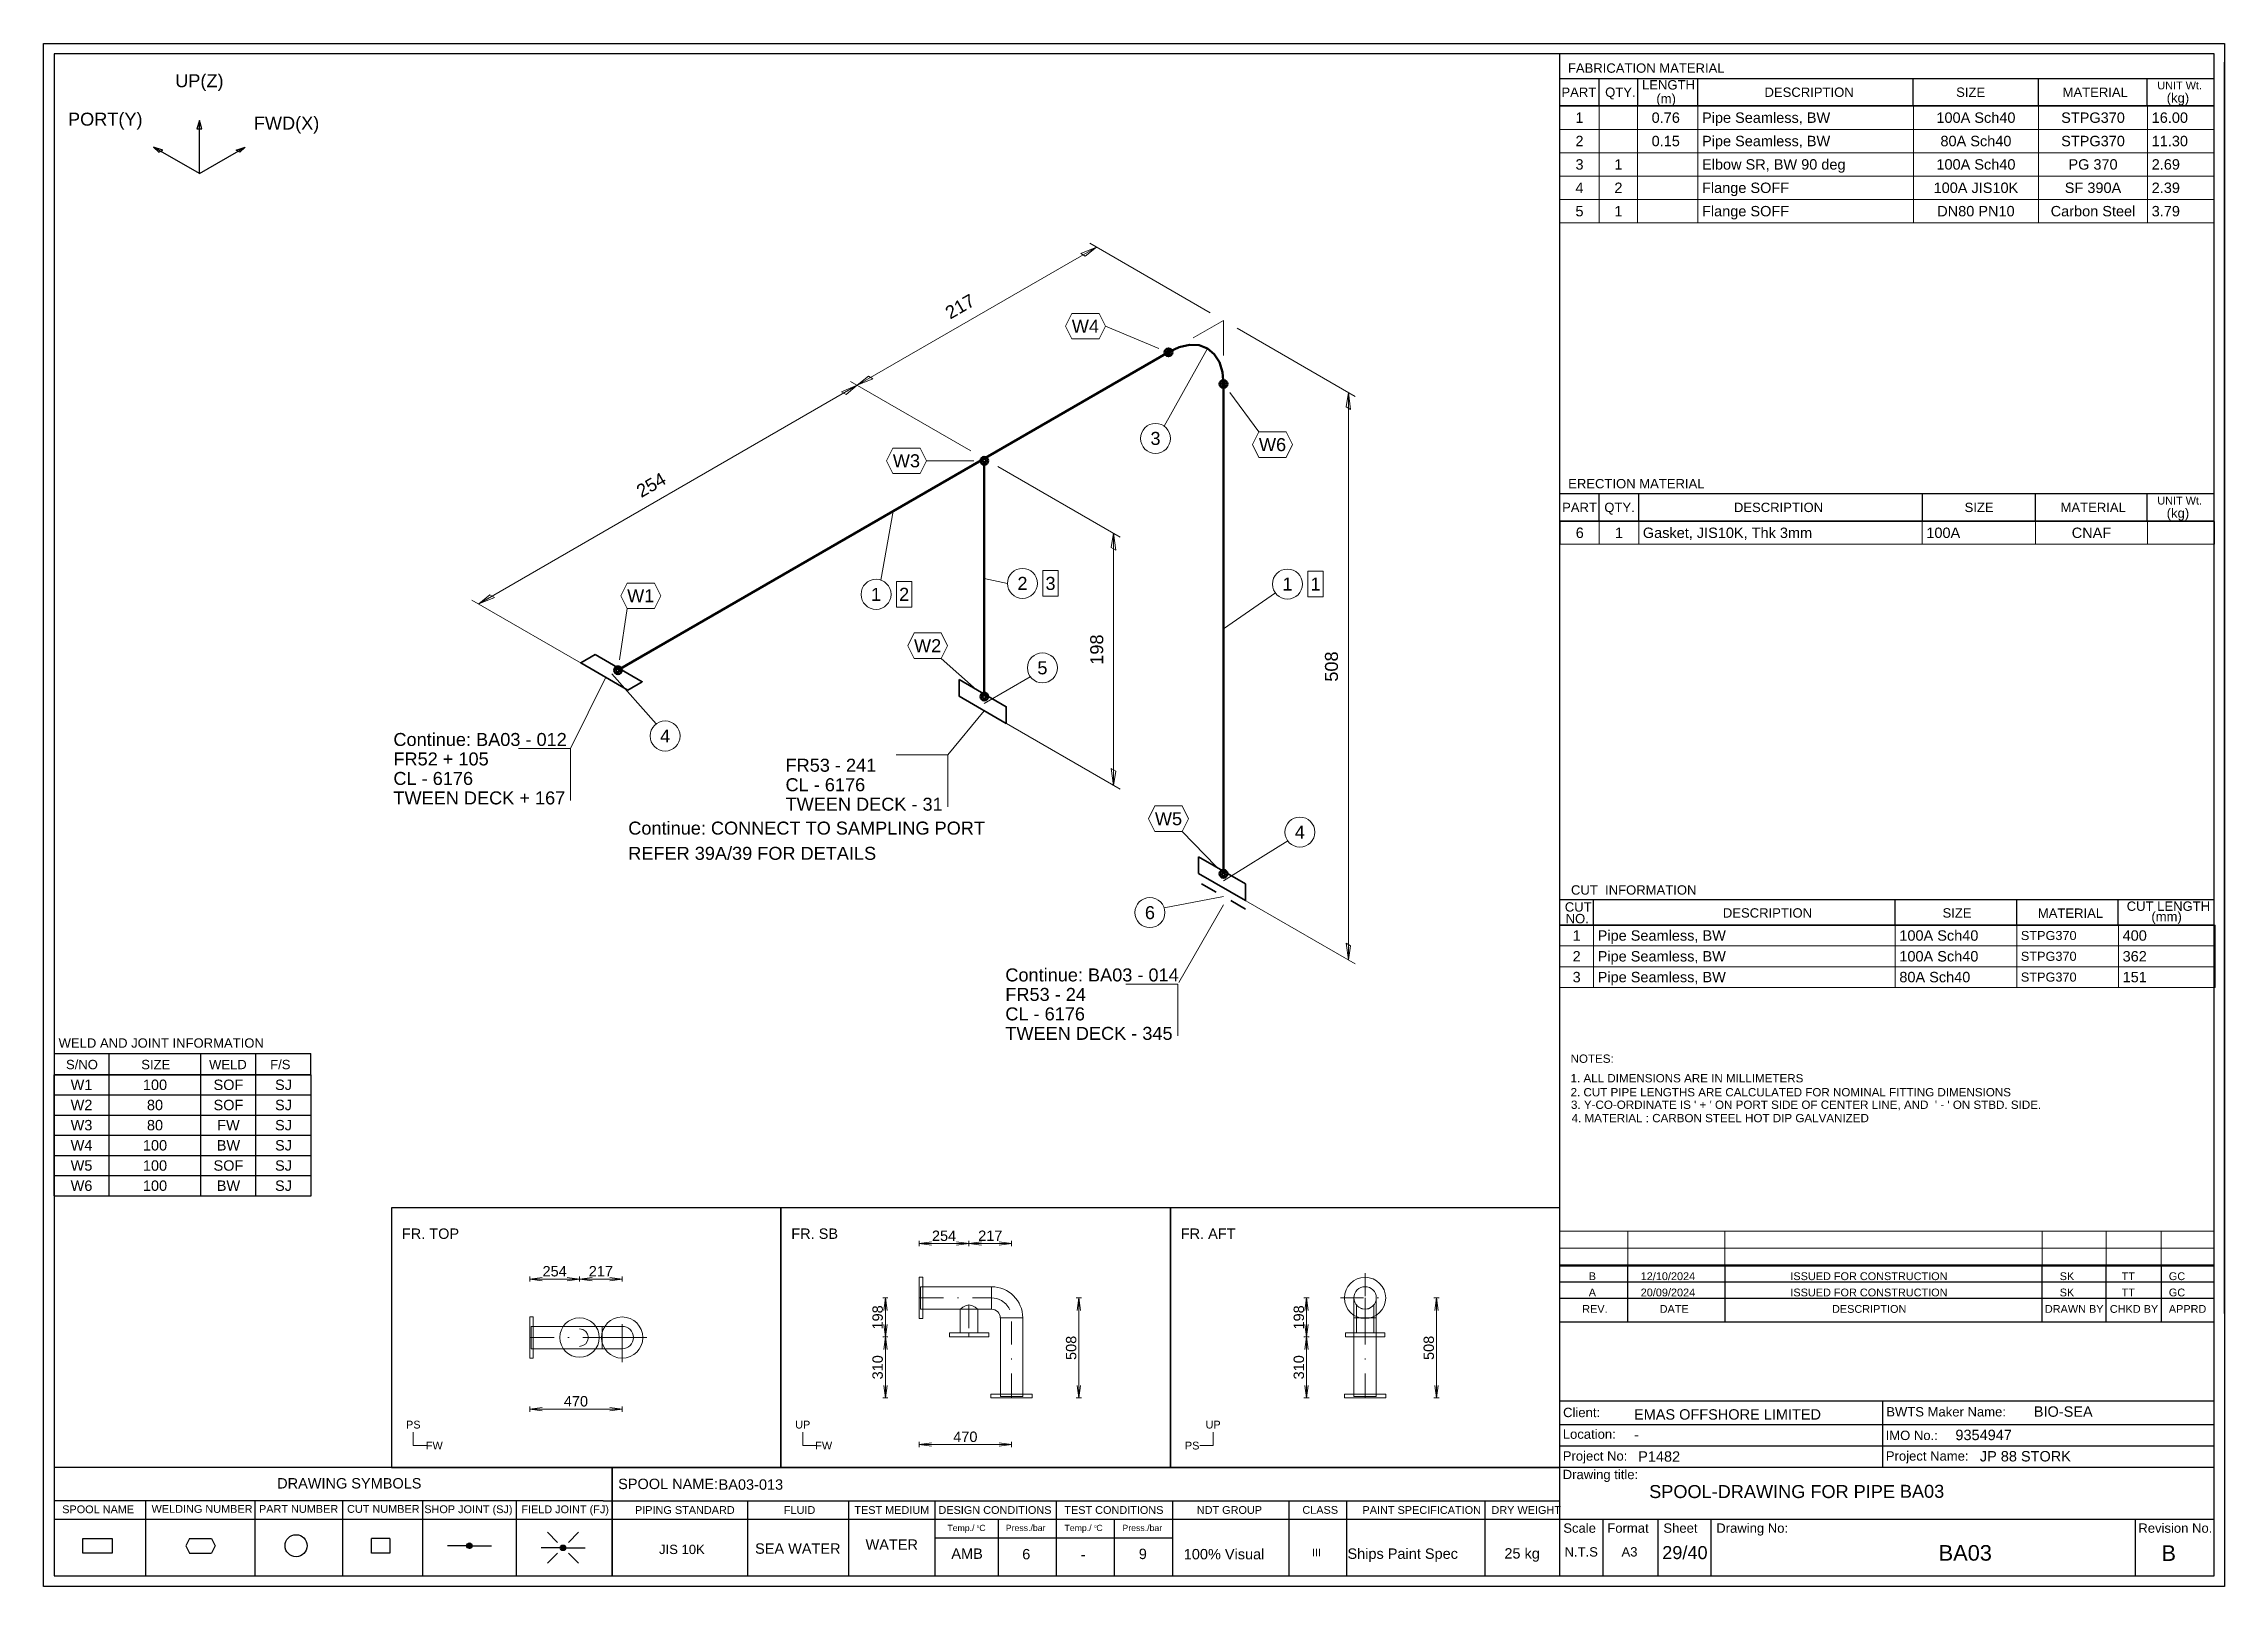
# Model space of a CAD drawing. Header units: millimetres. Extents: x 0 to 420, y 0 to 297.
import ezdxf
from ezdxf.enums import TextEntityAlignment as Align

# ---------------------------------------------------------------- set-up
doc = ezdxf.new("R2010")
doc.units = ezdxf.units.MM
doc.linetypes.add('DOTTED_DASHED5', pattern=[10, 4.444444, -2.666667, 0.222222, -2.666667])
doc.linetypes.add('DOTTED_DASHED6', pattern=[9.99992, 4.444409, -2.666645, 0.22222, -2.666645])
for name, color, linetype in [('FramesFromTables', 40, 'Continuous'), ('I_Coordinates', 11, 'Continuous'), ('I_CutNumbers', 10, 'Continuous'), ('I_Dimensions', 4, 'Continuous'), ('I_OtherComponents', 2, 'Continuous'), ('I_PartNumbers', 9, 'Continuous'), ('I_Pipes', 1, 'Continuous'), ('I_Tags', 8, 'Continuous'), ('SymbolsOnDrawingSheet', 1, 'Continuous'), ('TextFromTables', 2, 'Continuous'), ('TextFromTextBoxes', 2, 'Continuous')]:
    doc.layers.add(name, color=color, linetype=linetype)
doc.styles.add('Cadmatic Default Text', font='arial.ttf')

msp = doc.modelspace()

# ---------------------------------------------------------------- texts
at = {"layer": 'I_Coordinates', "linetype": 'ByBlock', "lineweight": 0, "style": 'Cadmatic Default Text'}
for s, p in [('Continue: CONNECT TO SAMPLING PORT', (112.6, 144.73)), ('REFER 39A/39 FOR DETAILS', (112.6, 139.87))]:
    msp.add_text(s, height=2.5, dxfattribs=at).set_placement(p)
at = {"layer": 'SymbolsOnDrawingSheet', "linetype": 'ByBlock', "lineweight": 25, "style": 'Cadmatic Default Text'}
for s, p in [('UP(Z)', (30, 289.86)), ('PORT(Y)', (11.88, 282.46)), ('FWD(X)', (46.79, 281.7))]:
    msp.add_text(s, height=2.5, dxfattribs=at).set_placement(p, align=Align.MIDDLE_CENTER)
for s, p in [('FR. TOP', (69, 68.9)), ('FR. SB', (144, 68.9)), ('FR. AFT', (219, 68.9))]:
    msp.add_text(s, height=2, dxfattribs=at).set_placement(p, align=Align.TOP_LEFT)
at = {"layer": 'SymbolsOnDrawingSheet', "linetype": 'ByBlock', "lineweight": 13, "style": 'Cadmatic Default Text'}
for s, p in [('254', (173.42, 67.5)), ('217', (182.32, 67.5)), ('254', (98.42, 60.67)), ('217', (107.32, 60.67)), ('470', (102.52, 35.63)), ('470', (177.52, 28.8))]:
    msp.add_text(s, height=2, dxfattribs=at).set_placement(p, align=Align.MIDDLE_CENTER)
for s, p in [('198', (160.62, 51.78)), ('198', (241.74, 51.78)), ('508', (197.89, 45.91)), ('508', (266.77, 45.91)), ('310', (160.62, 42.17)), ('310', (241.74, 42.17))]:
    msp.add_text(s, height=2, rotation=90, dxfattribs=at).set_placement(p, align=Align.MIDDLE_CENTER)
at = {"layer": 'SymbolsOnDrawingSheet', "linetype": 'ByBlock', "lineweight": 18, "style": 'Cadmatic Default Text'}
for s, p in [('PS', (71.2, 31.14)), ('UP', (146.2, 31.14)), ('UP', (225.24, 31.14)), ('FW', (75.24, 27.1)), ('FW', (150.24, 27.1)), ('PS', (221.2, 27.1))]:
    msp.add_text(s, height=1.5, dxfattribs=at).set_placement(p, align=Align.MIDDLE_CENTER)

# ---------------------------------------------------------------- blocks, each defined once
blk = doc.blocks.new('BA01728716766_BOM_4')
at = {"layer": 'FramesFromTables', "linetype": 'ByBlock', "lineweight": 18}
for p, q in [((292, 285), (418, 285)), ((292, 262.5), (292, 285)), ((292, 262.5), (292, 285)), ((299.6, 262.5), (299.6, 285)), ((299.6, 262.5), (299.6, 285)), ((307, 262.5), (307, 285)), ((307, 262.5), (307, 285)), ((318.6, 262.5), (318.6, 285)), ((318.6, 262.5), (318.6, 285)), ((360.1, 262.5), (360.1, 285)), ((360.1, 262.5), (360.1, 285)), ((384.2, 262.5), (384.2, 285)), ((384.2, 262.5), (384.2, 285)), ((405.2, 262.5), (405.2, 285)), ((405.2, 262.5), (405.2, 285)), ((418, 262.5), (418, 285)), ((292, 280.5), (418, 280.5)), ((292, 276), (418, 276)), ((292, 271.5), (418, 271.5)), ((292, 267), (418, 267)), ((292, 205), (418.1, 205)), ((292, 200.67), (292, 205)), ((292.1, 200.67), (292.1, 205)), ((299.6, 200.67), (299.6, 205)), ((299.6, 200.67), (299.6, 205)), ((307.2, 200.67), (307.2, 205)), ((307.2, 200.67), (307.2, 205)), ((361.8, 200.67), (361.8, 205)), ((361.8, 200.67), (361.8, 205)), ((383.6, 200.67), (383.6, 205)), ((383.6, 200.67), (383.6, 205)), ((405.2, 200.67), (405.2, 205)), ((405.2, 200.67), (405.2, 205)), ((418, 200.67), (418, 205)), ((292, 127.3), (418.2, 127.3)), ((292, 115.3), (292, 127.3)), ((292, 115.3), (292, 127.3)), ((298.5, 115.3), (298.5, 127.3)), ((298.5, 115.3), (298.5, 127.3)), ((356.6, 115.3), (356.6, 127.3)), ((356.6, 115.3), (356.6, 127.3)), ((380, 115.3), (380, 127.3)), ((380, 115.3), (380, 127.3)), ((399.6, 115.3), (399.6, 127.3)), ((399.6, 115.3), (399.6, 127.3)), ((418, 115.3), (418, 127.3)), ((292, 123.3), (418.2, 123.3)), ((292, 119.3), (418.2, 119.3)), ((292, 68.4), (418, 68.4)), ((292, 58.6), (292, 68.4)), ((292, 58.6), (292, 68.4)), ((305.1, 58.6), (305.1, 68.4)), ((305.1, 58.6), (305.1, 68.4)), ((323.8, 58.6), (323.8, 68.4)), ((323.8, 58.6), (323.8, 68.4)), ((384.9, 58.6), (384.9, 68.4)), ((384.9, 58.6), (384.9, 68.4)), ((397.2, 58.6), (397.2, 68.4)), ((397.2, 58.6), (397.2, 68.4)), ((407.8, 58.6), (407.8, 68.4)), ((407.8, 58.6), (407.8, 68.4)), ((418, 58.6), (418, 68.4)), ((292, 65.13), (418, 65.13)), ((292, 61.87), (418, 61.87))]:
    blk.add_line(p, q, dxfattribs=at)
at = {"layer": 'FramesFromTables', "linetype": 'ByBlock', "lineweight": -3}
for p, q in [((2, 98.5), (51.5, 98.5)), ((2, 75.19), (2, 98.5)), ((2, 75.19), (2, 98.5)), ((12.6, 75.19), (12.6, 98.5)), ((12.6, 75.19), (12.6, 98.5)), ((30.3, 75.19), (30.3, 98.5)), ((30.3, 75.19), (30.3, 98.5)), ((40.9, 75.19), (40.9, 98.5)), ((40.9, 75.19), (40.9, 98.5)), ((51.5, 75.19), (51.5, 98.5)), ((2, 94.62), (51.5, 94.62)), ((2, 90.73), (51.5, 90.73)), ((2, 86.85), (51.5, 86.85)), ((2, 82.96), (51.5, 82.96)), ((2, 79.08), (51.5, 79.08))]:
    blk.add_line(p, q, dxfattribs=at)
at = {"layer": 'FramesFromTables', "linetype": 'ByBlock', "lineweight": 18, "flags": 128}
for points in [[(292, 262.5), (418, 262.5), (418, 285)], [(292, 200.67), (418.1, 200.67), (418.1, 205)], [(292, 115.3), (418.2, 115.3), (418.2, 127.3)], [(292, 58.6), (418, 58.6), (418, 68.4)]]:
    blk.add_lwpolyline(points, dxfattribs=at)
at = {"layer": 'FramesFromTables', "linetype": 'ByBlock', "lineweight": -3, "flags": 128}
blk.add_lwpolyline([(2, 75.19), (51.5, 75.19), (51.5, 98.5)], dxfattribs=at)
at = {"layer": 'TextFromTables', "linetype": 'ByBlock', "lineweight": 13, "style": 'Cadmatic Default Text'}
for s, p in [('1', (295.8, 282.75)), ('2', (295.8, 278.25)), ('3', (295.8, 273.75)), ('4', (295.8, 269.25)), ('5', (295.8, 264.75))]:
    blk.add_text(s, height=2, dxfattribs=at).set_placement(p, align=Align.MIDDLE_CENTER)
at = {"layer": 'TextFromTables', "linetype": 'ByBlock', "lineweight": 25, "style": 'Cadmatic Default Text'}
for s, p in [('0.76 ', (312.8, 282.75)), ('100A Sch40', (372.15, 282.75)), ('STPG370', (394.7, 282.75)), ('0.15 ', (312.8, 278.25)), ('80A Sch40', (372.15, 278.25)), ('STPG370', (394.7, 278.25)), ('1', (303.3, 273.75)), ('100A Sch40', (372.15, 273.75)), ('PG 370', (394.7, 273.75)), ('2', (303.3, 269.25)), ('100A JIS10K', (372.15, 269.25)), ('SF 390A', (394.7, 269.25)), ('1', (303.3, 264.75)), ('DN80 PN10', (372.15, 264.75)), ('Carbon Steel', (394.7, 264.75)), ('6', (295.85, 202.83)), ('1', (303.4, 202.83)), ('CNAF', (394.4, 202.83)), ('1', (295.25, 125.3)), ('2', (295.25, 121.3)), ('3', (295.25, 117.3)), ('W1', (7.3, 96.56)), ('100', (21.45, 96.56)), ('SOF', (35.6, 96.56)), ('SJ', (46.2, 96.56)), ('W2', (7.3, 92.67)), ('80', (21.45, 92.67)), ('SOF', (35.6, 92.67)), ('SJ', (46.2, 92.67)), ('W3', (7.3, 88.79)), ('80', (21.45, 88.79)), ('FW', (35.6, 88.79)), ('SJ', (46.2, 88.79)), ('W4', (7.3, 84.91)), ('100', (21.45, 84.91)), ('BW', (35.6, 84.91)), ('SJ', (46.2, 84.91)), ('W5', (7.3, 81.02)), ('100', (21.45, 81.02)), ('SOF', (35.6, 81.02)), ('SJ', (46.2, 81.02)), ('W6', (7.3, 77.14)), ('100', (21.45, 77.14)), ('BW', (35.6, 77.14)), ('SJ', (46.2, 77.14))]:
    blk.add_text(s, height=2, dxfattribs=at).set_placement(p, align=Align.MIDDLE_CENTER)
for s, height, p in [('Pipe Seamless, BW ', 2, (319.4, 282.75)), ('16.00', 2, (406, 282.75)), ('Pipe Seamless, BW ', 2, (319.4, 278.25)), ('11.30', 2, (406, 278.25)), ('Elbow SR, BW 90 deg', 2, (319.4, 273.75)), ('2.69', 2, (406, 273.75)), ('Flange SOFF ', 2, (319.4, 269.25)), ('2.39', 2, (406, 269.25)), ('Flange SOFF ', 2, (319.4, 264.75)), ('3.79', 2, (406, 264.75)), ('Gasket, JIS10K, Thk 3mm ', 2, (308, 202.83)), ('100A', 2, (362.6, 202.83)), ('Pipe Seamless, BW', 2, (299.3, 125.3)), ('100A Sch40', 2, (357.4, 125.3)), ('STPG370', 1.75, (380.8, 125.3)), ('400', 2, (400.4, 125.3)), ('Pipe Seamless, BW', 2, (299.3, 121.3)), ('100A Sch40', 2, (357.4, 121.3)), ('STPG370', 1.75, (380.8, 121.3)), ('362', 2, (400.4, 121.3)), ('Pipe Seamless, BW', 2, (299.3, 117.3)), ('80A Sch40', 2, (357.4, 117.3)), ('STPG370', 1.75, (380.8, 117.3)), ('151', 2, (400.4, 117.3))]:
    blk.add_text(s, height=height, dxfattribs=at).set_placement(p, align=Align.MIDDLE_LEFT)
at = {"layer": 'TextFromTextBoxes', "linetype": 'ByBlock', "lineweight": -3, "style": 'Cadmatic Default Text'}
for s, p in [('EMAS OFFSHORE LIMITED', (306.3, 33.1)), ('BIO-SEA', (383.3, 33.65)), ('9354947', (368.2, 29.15)), ('-', (306.3, 29.2)), ('P1482', (307.1, 25)), ('JP 88 STORK', (372.9, 25.05)), ('BA03-013', (130, 19.6))]:
    blk.add_text(s, height=2, dxfattribs=at).set_placement(p, align=Align.MIDDLE_LEFT)
at = {"layer": 'TextFromTextBoxes', "linetype": 'ByBlock', "lineweight": 25, "style": 'Cadmatic Default Text'}
blk.add_text('BA03', height=2.5, dxfattribs=at).set_placement((357.5, 18.3), align=Align.MIDDLE_LEFT)
at = {"layer": 'TextFromTextBoxes', "linetype": 'ByBlock', "lineweight": -3, "style": 'Cadmatic Default Text'}
for s, height, p in [('WATER', 2, (163.35, 8.05)), ('SEA WATER', 2, (145.25, 7.28)), ('AMB', 2, (177.85, 6.3)), ('6', 2, (189.25, 6.2)), ('-', 2, (200.2, 6.15)), ('9', 2, (211.7, 6.25)), ('100% Visual', 2, (227.35, 6.2)), ('Ships Paint Spec', 2, (261.75, 6.3)), ('25 kg', 2, (284.75, 6.35)), ('29/40', 2.5, (316.1, 6.5))]:
    blk.add_text(s, height=height, dxfattribs=at).set_placement(p, align=Align.MIDDLE_CENTER)
at = {"layer": 'TextFromTextBoxes', "linetype": 'ByBlock', "lineweight": 25, "style": 'Cadmatic Default Text'}
blk.add_text('BA03', height=3, dxfattribs=at).set_placement((370.1, 6.45), align=Align.MIDDLE_CENTER)
blk = doc.blocks.new('SEDS_SPOOL_FORMAT_Gol_6')
at = {"layer": 'SymbolsOnDrawingSheet', "linetype": 'ByBlock', "lineweight": -3, "flags": 128}
for points in [[(0, 297), (420, 297), (420, 0), (0, 0), (0, 297)], [(418.01, 295.01), (2, 295.01)], [(2, 295.01), (2, 2)], [(292.02, 50.91), (292.02, 295.01)], [(418.01, 2), (418.01, 295.01)], [(292.02, 290.3), (418.01, 290.3)], [(299.59, 285.01), (299.59, 290.3)], [(307.02, 285.01), (307.02, 290.3)], [(318.61, 285.01), (318.61, 290.3)], [(360.08, 285.01), (360.08, 290.3)], [(384.18, 285.01), (384.18, 290.3)], [(405.15, 285.01), (405.15, 290.3)], [(405.15, 285.01), (405.15, 290.3)], [(420, 52.53), (420, 293.46)], [(420, 52.53), (420, 293.46)], [(292.02, 284.66), (292.02, 288.77)], [(292, 285), (418, 285)], [(292, 253.5), (292, 285)], [(292, 253.5), (292, 285)], [(292.02, 285.01), (418.01, 285.01)], [(418.01, 285.01), (292.02, 285.01)], [(418, 253.5), (418, 285)], [(292.02, 210.38), (418.01, 210.38)], [(299.57, 205.08), (299.57, 210.38)], [(307.21, 205.08), (307.21, 210.38)], [(361.83, 205.03), (361.83, 210.38)], [(383.61, 205.08), (383.61, 210.38)], [(405.15, 205.17), (405.15, 210.38)], [(292.02, 205.08), (292.02, 209.18)], [(292.02, 205.08), (418.01, 205.08)], [(292.02, 186.7), (292.02, 205.08)], [(292.02, 186.7), (292.02, 205.08)], [(418.01, 205.08), (292.02, 205.08)], [(418, 166), (418, 205)], [(292.02, 132.23), (418.01, 132.23)], [(292.02, 127.3), (292.02, 131.41)], [(298.48, 127.3), (298.48, 132.23)], [(356.6, 127.3), (356.6, 132.23)], [(380.01, 127.3), (380.01, 132.23)], [(399.56, 127.3), (399.56, 132.23)], [(292.02, 127.3), (418.01, 127.3)], [(418.01, 127.3), (292.02, 127.3)], [(418, 111.3), (418, 127.3)], [(2, 102.57), (51.49, 102.57)], [(12.6, 98.45), (12.6, 102.57)], [(30.28, 98.45), (30.28, 102.57)], [(40.88, 98.45), (40.88, 102.57)], [(51.49, 98.45), (51.49, 102.57)], [(2, 98.5), (51.5, 98.5)], [(2, 98.5), (51.5, 98.5)], [(51.49, 98.47), (2, 98.47)], [(2, 98.45), (51.49, 98.45)], [(418, 55.4), (418, 68.5)], [(292.02, 52.57), (292.02, 66.5)], [(292.02, 52.57), (292.02, 66.5)], [(292.02, 61.73), (418.01, 61.73)], [(305.1, 50.91), (305.1, 61.73)], [(323.84, 50.91), (323.84, 61.73)], [(384.91, 50.91), (384.91, 61.73)], [(397.21, 50.91), (397.21, 61.73)], [(407.86, 50.91), (407.86, 61.73)], [(292.02, 58.6), (418.01, 58.6)], [(292.02, 55.47), (418.01, 55.47)], [(292.02, 50.91), (418.01, 50.91)], [(292.02, 2), (292.02, 50.91)], [(292.02, 35.73), (418.01, 35.73)], [(354.24, 22.93), (354.24, 35.73)], [(292.02, 31.13), (418.01, 31.13)], [(292.02, 27.03), (418.01, 27.03)], [(2, 22.93), (107.74, 22.93)], [(107.74, 22.93), (292.02, 22.93)], [(109.52, 22.93), (109.52, 2)], [(109.52, 2), (109.52, 22.93)], [(292.02, 22.93), (418.01, 22.93)], [(107.74, 16.45), (2, 16.45)], [(2, 12.91), (292.02, 12.91)], [(19.62, 16.45), (19.62, 2)], [(40.69, 16.45), (40.69, 2)], [(57.56, 16.45), (57.56, 2)], [(72.95, 16.45), (72.95, 2)], [(91.02, 16.45), (91.02, 2)], [(107.74, 16.45), (292.02, 16.45)], [(135.58, 16.45), (135.58, 2)], [(155.03, 16.45), (155.03, 2)], [(171.67, 16.45), (171.67, 2)], [(183.82, 12.91), (183.82, 2)], [(195.02, 16.45), (195.02, 2)], [(206.21, 12.91), (206.21, 2)], [(217.4, 16.45), (217.4, 2)], [(239.85, 16.45), (239.85, 2)], [(250.91, 16.34), (250.91, 2)], [(277.59, 16.45), (277.59, 2)], [(292.02, 12.91), (418.01, 12.91)], [(300.39, 2), (300.39, 12.91)], [(310.96, 2), (310.96, 12.91)], [(321.13, 2), (321.13, 12.91)], [(402.9, 2), (402.9, 12.91)], [(13.2, 6.41), (7.55, 6.41), (7.55, 9.23), (13.2, 9.23)], [(13.2, 9.23), (13.2, 6.41)], [(28.12, 9.23), (27.42, 7.82)], [(28.12, 9.23), (32.36, 9.23)], [(32.36, 9.23), (33.07, 7.82)], [(66.68, 9.23), (66.68, 6.41), (63.15, 6.41), (63.15, 9.23)], [(66.68, 9.23), (63.15, 9.23)], [(99, 8.47), (97.06, 10.41)], [(101.09, 8.47), (103.03, 10.41)], [(171.67, 9.37), (217.4, 9.37)], [(171.67, 9.37), (217.4, 9.37)], [(27.42, 7.82), (28.12, 6.41)], [(28.12, 6.41), (32.36, 6.41)], [(33.07, 7.82), (32.36, 6.41)], [(81.48, 7.82), (77.79, 7.82)], [(81.49, 7.78), (82.04, 8.32)], [(81.51, 7.9), (81.93, 8.32)], [(81.52, 7.7), (82.14, 8.32)], [(81.55, 7.62), (82.22, 8.29)], [(81.56, 8.06), (81.76, 8.26)], [(81.57, 7.54), (82.28, 8.25)], [(81.62, 7.48), (82.34, 8.2)], [(81.68, 7.44), (82.4, 8.16)], [(81.74, 7.39), (82.45, 8.1)], [(81.8, 7.35), (82.48, 8.02)], [(81.88, 7.32), (82.5, 7.94)], [(81.98, 7.32), (82.53, 7.86)], [(82.09, 7.32), (82.52, 7.75)], [(82.24, 7.36), (82.47, 7.59)], [(82.54, 7.82), (86.24, 7.82)], [(99.51, 7.42), (95.82, 7.42)], [(99, 6.38), (97.06, 4.44)], [(99.53, 7.47), (99.99, 7.93)], [(99.53, 7.37), (100.1, 7.93)], [(99.56, 7.29), (100.2, 7.93)], [(99.58, 7.62), (99.88, 7.93)], [(99.58, 7.21), (100.27, 7.89)], [(99.61, 7.13), (100.33, 7.84)], [(99.67, 7.08), (100.39, 7.8)], [(99.73, 7.03), (100.45, 7.75)], [(99.79, 6.99), (100.49, 7.69)], [(99.85, 6.94), (100.52, 7.61)], [(99.94, 6.92), (100.54, 7.53)], [(100.04, 6.92), (100.57, 7.45)], [(100.15, 6.92), (100.54, 7.31)], [(100.38, 7.04), (100.49, 7.15)], [(100.57, 7.42), (104.27, 7.42)], [(101.09, 6.38), (103.03, 4.44)], [(2, 2), (418.01, 2)]]:
    blk.add_lwpolyline(points, dxfattribs=at)
at = {"layer": 'SymbolsOnDrawingSheet', "linetype": 'ByBlock', "lineweight": -3}
for centre, radius in [((48.63, 7.82), 2.12), ((82.01, 7.82), 0.53), ((100.04, 7.42), 0.53)]:
    blk.add_circle(centre, radius, dxfattribs=at)
at = {"layer": 'SymbolsOnDrawingSheet', "linetype": 'ByBlock', "lineweight": -3, "style": 'Cadmatic Default Text'}
for s, height, p in [('FABRICATION MATERIAL', 1.8, (293.57, 293.19)), ('LENGTH', 1.8, (307.84, 289.97)), ('PART', 1.8, (292.32, 288.55)), ('QTY.', 1.8, (300.74, 288.55)), ('DESCRIPTION', 1.8, (331.43, 288.55)), ('SIZE', 1.8, (368.34, 288.55)), ('MATERIAL', 1.8, (388.84, 288.55)), ('UNIT Wt.', 1.5, (407.08, 289.7)), (' (kg)', 1.8, (408.19, 287.46)), ('ERECTION MATERIAL', 1.8, (293.62, 213.19)), ('PART', 1.8, (292.45, 208.62)), ('QTY.', 1.8, (300.58, 208.62)), ('DESCRIPTION', 1.8, (325.54, 208.62)), ('SIZE', 1.8, (369.97, 208.62)), ('MATERIAL', 1.8, (388.45, 208.62)), ('UNIT Wt.', 1.5, (407.08, 209.77)), (' (kg)', 1.8, (408.19, 207.53)), ('CUT  INFORMATION', 1.8, (294.16, 134.97)), ('CUT ', 1.8, (292.97, 131.7)), ('DESCRIPTION', 1.8, (323.41, 130.55)), ('SIZE', 1.8, (365.72, 130.55)), ('MATERIAL', 1.8, (384.07, 130.5)), ('CUT LENGTH', 1.8, (401.19, 131.85)), ('NO.', 1.8, (293.13, 129.46)), ('(mm)', 1.8, (405.94, 129.85)), ('WELD AND JOINT INFORMATION', 1.8, (2.89, 105.5)), ('S/NO', 1.8, (4.31, 101.36)), ('SIZE', 1.8, (18.81, 101.36)), ('WELD', 1.8, (31.86, 101.36)), ('F/S', 1.8, (43.63, 101.36)), ('SPOOL-DRAWING FOR PIPE', 2.5, (309.22, 19.5))]:
    blk.add_text(s, height=height, dxfattribs=at).set_placement(p, align=Align.TOP_LEFT)
for s, height, p in [('(m)', 1.8, (310.6, 285.51)), ('Client:', 1.8, (292.64, 32.58)), ('BWTS Maker Name:', 1.8, (354.88, 32.71)), ('Location:', 1.8, (292.58, 28.41)), ('IMO No.:', 1.8, (354.76, 28.17)), ('Project No:', 1.8, (292.58, 24.2)), ('Project Name:', 1.8, (354.8, 24.2)), ('Drawing title:', 1.8, (292.57, 20.64)), ('DRAWING SYMBOLS', 2, (44.98, 18.84)), ('Temp./  C   ', 1.2, (174.06, 10.65)), ('0', 0.53, (179.71, 11.25)), ('Press./bar', 1.2, (185.31, 10.65)), ('Temp./  C   ', 1.2, (196.61, 10.65)), ('0', 0.53, (202.37, 11.25)), ('Press./bar', 1.2, (207.78, 10.65)), ('Scale', 1.8, (292.68, 10.32)), ('Format', 1.8, (301.16, 10.32)), ('Sheet', 1.8, (311.96, 10.32)), ('Drawing No:', 1.8, (322.14, 10.32)), ('Revision No.', 1.8, (403.43, 10.32)), ('N.T.S', 1.8, (292.92, 5.74)), ('A3', 1.8, (303.89, 5.74))]:
    blk.add_text(s, height=height, dxfattribs=at).set_placement(p)
for s, height, p in [('NOTES:', 1.6, (294.08, 101.59)), ('1. ALL DIMENSIONS ARE IN MILLIMETERS', 1.6, (294.08, 97.83)), ('2. CUT PIPE LENGTHS ARE CALCULATED FOR NOMINAL FITTING DIMENSIONS', 1.6, (294.08, 95.13)), ("3. Y-CO-ORDINATE IS ' + ' ON PORT SIDE OF CENTER LINE, AND  ' - ' ON STBD. SIDE.", 1.6, (294.16, 92.72)), ('4. MATERIAL : CARBON STEEL HOT DIP GALVANIZED', 1.6, (294.28, 90.15)), ('B', 1.5, (297.58, 59.71)), ('12/10/2024', 1.5, (307.59, 59.71)), ('ISSUED FOR CONSTRUCTION', 1.5, (336.41, 59.71)), ('SK', 1.5, (388.28, 59.71)), ('TT', 1.5, (400.21, 59.71)), ('GC', 1.5, (409.3, 59.71)), ('A', 1.5, (297.58, 56.58)), ('20/09/2024', 1.5, (307.59, 56.58)), ('ISSUED FOR CONSTRUCTION', 1.5, (336.41, 56.58)), ('SK', 1.5, (388.28, 56.58)), ('TT', 1.5, (400.21, 56.58)), ('GC', 1.5, (409.3, 56.58)), ('REV.', 1.5, (296.32, 53.41)), ('DATE', 1.5, (311.24, 53.41)), ('DESCRIPTION', 1.5, (344.43, 53.41)), ('DRAWN BY', 1.5, (385.43, 53.41)), ('CHKD BY', 1.5, (397.94, 53.41)), ('APPRD', 1.5, (409.3, 53.41)), ('SPOOL NAME:', 2, (110.65, 19.73)), ('SPOOL NAME', 1.5, (3.58, 14.83)), ('WELDING NUMBER', 1.5, (20.79, 14.91)), ('PART NUMBER', 1.5, (41.48, 14.91)), ('CUT NUMBER', 1.5, (58.44, 14.91)), ('SHOP JOINT (SJ)', 1.5, (73.31, 14.85)), ('FIELD JOINT (FJ)', 1.5, (92, 14.83)), ('PIPING STANDARD', 1.5, (113.89, 14.7)), ('FLUID', 1.5, (142.57, 14.7)), ('TEST MEDIUM', 1.5, (156.14, 14.7)), ('DESIGN CONDITIONS', 1.5, (172.34, 14.7)), ('TEST CONDITIONS', 1.5, (196.58, 14.7)), ('NDT GROUP', 1.5, (222.09, 14.7)), ('CLASS', 1.5, (242.43, 14.72)), ('PAINT SPECIFICATION', 1.5, (254.01, 14.7)), ('DRY WEIGHT', 1.5, (278.84, 14.7)), ('JIS 10K', 1.8, (118.53, 7.12)), ('III', 1.5, (244.26, 6.51)), ('B', 3, (407.89, 6.4))]:
    blk.add_text(s, height=height, dxfattribs=at).set_placement(p, align=Align.MIDDLE_LEFT)
blk = doc.blocks.new('BA01728716766_PRT_108_3')
at = {"layer": 'I_OtherComponents', "linetype": 'ByBlock', "lineweight": 35}
for p, q in [((173.83, 110.34), (171, 111.98)), ((179.49, 107.08), (176.66, 108.71))]:
    blk.add_line(p, q, dxfattribs=at)
blk = doc.blocks.new('BA01728716766_PRT_109_3')
at = {"layer": 'I_OtherComponents', "linetype": 'ByBlock', "lineweight": 35, "flags": 128}
blk.add_lwpolyline([(170.43, 117.15), (170.43, 113.94), (179.49, 108.71), (179.49, 111.92), (170.43, 117.15)], dxfattribs=at)
at = {"layer": 'I_OtherComponents', "linetype": 'ByBlock', "lineweight": 50}
for radius in [0.75, 0.375]:
    blk.add_circle((175.24, 113.88), radius, dxfattribs=at)
blk = doc.blocks.new('BA01728716766_PRT_110_3')
at = {"layer": 'I_Pipes', "linetype": 'ByBlock', "lineweight": 50}
blk.add_line((175.24, 113.88), (175.24, 208.16), dxfattribs=at)
blk = doc.blocks.new('BA01728716766_PRT_111_3')
at = {"layer": 'I_Pipes', "linetype": 'ByBlock', "lineweight": 0}
for q in [(169.41, 217.04), (175.24, 213.67)]:
    blk.add_line((175.24, 220.4), q, dxfattribs=at)
at = {"layer": 'I_Pipes', "linetype": 'ByBlock', "lineweight": 50, "flags": 128}
blk.add_lwpolyline([(164.64, 214.28), (166.71, 215.24), (168.7, 215.69), (170.53, 215.62), (172.14, 215.02), (173.46, 213.93), (174.44, 212.38), (175.04, 210.43), (175.24, 208.16)], dxfattribs=at)
at = {"layer": 'I_Pipes', "linetype": 'ByBlock', "lineweight": 50}
for centre, radius in [((164.64, 214.28), 0.75), ((164.64, 214.28), 0.375), ((175.24, 208.16), 0.75), ((175.24, 208.16), 0.375)]:
    blk.add_circle(centre, radius, dxfattribs=at)
blk = doc.blocks.new('BA01728716766_PRT_112_3')
at = {"layer": 'I_Pipes', "linetype": 'ByBlock', "lineweight": 50}
blk.add_line((58.61, 153.07), (164.64, 214.28), dxfattribs=at)
blk = doc.blocks.new('BA01728716766_PRT_115_3')
at = {"layer": 'I_OtherComponents', "linetype": 'ByBlock', "lineweight": 35, "flags": 128}
blk.add_lwpolyline([(54.23, 156.09), (51.45, 154.48), (60.5, 149.26), (63.28, 150.86), (54.23, 156.09)], dxfattribs=at)
at = {"layer": 'I_OtherComponents', "linetype": 'ByBlock', "lineweight": 50}
for radius in [0.75, 0.375]:
    blk.add_circle((58.61, 153.07), radius, dxfattribs=at)
blk = doc.blocks.new('BA01728716766_PRT_125_3')
at = {"layer": 'I_Pipes', "linetype": 'ByBlock', "lineweight": 50}
blk.add_line((129.17, 193.39), (129.17, 148), dxfattribs=at)
blk = doc.blocks.new('BA01728716766_PRT_126_3')
at = {"layer": 'I_OtherComponents', "linetype": 'ByBlock', "lineweight": 35, "flags": 128}
blk.add_lwpolyline([(124.36, 151.27), (124.36, 148.05), (133.41, 142.83), (133.41, 146.04), (124.36, 151.27)], dxfattribs=at)
at = {"layer": 'I_OtherComponents', "linetype": 'ByBlock', "lineweight": 50}
for radius in [0.75, 0.375]:
    blk.add_circle((129.17, 148), radius, dxfattribs=at)
blk = doc.blocks.new('BA01728716766_DIM_0_3')
at = {"layer": 'I_Dimensions', "linetype": 'ByBlock', "lineweight": 0}
for p, q in [((200.58, 205.78), (177.84, 218.9)), ((199.28, 97.29), (199.28, 206.53)), ((177.84, 109.66), (200.57, 96.54))]:
    blk.add_line(p, q, dxfattribs=at)
at = {"layer": 'I_Dimensions', "linetype": 'ByBlock', "lineweight": 0, "flags": 128}
for points in [[(199.28, 206.53), (199.71, 203.28), (198.85, 203.78), (199.28, 206.53)], [(199.28, 97.29), (199.71, 100.04), (198.84, 100.54), (199.28, 97.29)]]:
    blk.add_lwpolyline(points, dxfattribs=at)
at = {"layer": 'I_Dimensions', "linetype": 'ByBlock', "lineweight": 0, "style": 'Cadmatic Default Text'}
blk.add_text('508', height=2.5, rotation=90, dxfattribs=at).set_placement((196.03, 153.78), align=Align.MIDDLE_CENTER)
blk = doc.blocks.new('BA01728716766_DIM_1_3')
at = {"layer": 'I_Dimensions', "linetype": 'ByBlock', "lineweight": 0}
for p, q in [((31.79, 165.83), (104.7, 207.93)), ((103.4, 208.68), (126.57, 195.3)), ((53.66, 153.21), (30.49, 166.58))]:
    blk.add_line(p, q, dxfattribs=at)
at = {"layer": 'I_Dimensions', "linetype": 'ByBlock', "lineweight": 0, "flags": 128}
for points in [[(104.7, 207.93), (102.54, 206.18), (101.67, 206.68), (104.7, 207.93)], [(31.79, 165.83), (34.82, 167.08), (33.96, 167.58), (31.79, 165.83)]]:
    blk.add_lwpolyline(points, dxfattribs=at)
at = {"layer": 'I_Dimensions', "linetype": 'ByBlock', "lineweight": 0, "style": 'Cadmatic Default Text'}
blk.add_text('254', height=2.5, rotation=30, dxfattribs=at).set_placement((65, 188.75), align=Align.MIDDLE_CENTER)
blk = doc.blocks.new('BA01728716766_DIM_2_3')
at = {"layer": 'I_Dimensions', "linetype": 'ByBlock', "lineweight": 0}
for p, q in [((149.48, 235.28), (172.65, 221.9)), ((104.7, 207.93), (150.78, 234.53)), ((126.57, 195.3), (103.4, 208.68))]:
    blk.add_line(p, q, dxfattribs=at)
at = {"layer": 'I_Dimensions', "linetype": 'ByBlock', "lineweight": 0, "flags": 128}
for points in [[(150.78, 234.53), (148.61, 232.78), (147.75, 233.28), (150.78, 234.53)], [(104.7, 207.93), (107.73, 209.18), (106.87, 209.68), (104.7, 207.93)]]:
    blk.add_lwpolyline(points, dxfattribs=at)
at = {"layer": 'I_Dimensions', "linetype": 'ByBlock', "lineweight": 0, "style": 'Cadmatic Default Text'}
blk.add_text('217', height=2.5, rotation=30, dxfattribs=at).set_placement((124.49, 223.1), align=Align.MIDDLE_CENTER)
blk = doc.blocks.new('BA01728716766_DIM_3_3')
at = {"layer": 'I_Dimensions', "linetype": 'ByBlock', "lineweight": 0}
for p, q in [((155.36, 178.68), (131.76, 192.3)), ((154.06, 130.9), (154.06, 179.43)), ((131.76, 143.78), (155.36, 130.15))]:
    blk.add_line(p, q, dxfattribs=at)
at = {"layer": 'I_Dimensions', "linetype": 'ByBlock', "lineweight": 0, "flags": 128}
for points in [[(154.06, 179.43), (154.5, 176.18), (153.63, 176.68), (154.06, 179.43)], [(154.06, 130.9), (154.5, 133.65), (153.63, 134.15), (154.06, 130.9)]]:
    blk.add_lwpolyline(points, dxfattribs=at)
at = {"layer": 'I_Dimensions', "linetype": 'ByBlock', "lineweight": 0, "style": 'Cadmatic Default Text'}
blk.add_text('198', height=2.5, rotation=90, dxfattribs=at).set_placement((150.82, 157.04), align=Align.MIDDLE_CENTER)
blk = doc.blocks.new('BA01728716766_CRD_0_3')
at = {"layer": 'I_Coordinates', "linetype": 'ByBlock', "lineweight": 0}
blk.add_line((49.47, 137.99), (56.26, 151.71), dxfattribs=at)
at = {"layer": 'I_Coordinates', "linetype": 'ByBlock', "lineweight": 0, "flags": 128}
blk.add_lwpolyline([(49.47, 127.99), (49.47, 137.99), (39.47, 137.99)], dxfattribs=at)
at = {"layer": 'I_Coordinates', "linetype": 'ByBlock', "lineweight": 0, "style": 'Cadmatic Default Text'}
for s, p in [('Continue: BA03 - 012', (15.37, 140.99)), ('FR52 + 105', (15.37, 137.24)), ('CL - 6176', (15.37, 133.49)), ('TWEEN DECK + 167', (15.37, 129.74))]:
    blk.add_text(s, height=2.5, dxfattribs=at).set_placement(p, align=Align.TOP_LEFT)
blk = doc.blocks.new('BA01728716766_CRD_1_3')
at = {"layer": 'I_Coordinates', "linetype": 'ByBlock', "lineweight": 0}
blk.add_line((122.17, 136.78), (129.17, 145.28), dxfattribs=at)
at = {"layer": 'I_Coordinates', "linetype": 'ByBlock', "lineweight": 0, "flags": 128}
blk.add_lwpolyline([(122.17, 126.78), (122.17, 136.78), (112.17, 136.78)], dxfattribs=at)
at = {"layer": 'I_Coordinates', "linetype": 'ByBlock', "lineweight": 0, "style": 'Cadmatic Default Text'}
for s, p in [('FR53 - 241', (90.89, 136.03)), ('CL - 6176', (90.89, 132.28)), ('TWEEN DECK - 31', (90.89, 128.53))]:
    blk.add_text(s, height=2.5, dxfattribs=at).set_placement(p, align=Align.TOP_LEFT)
blk = doc.blocks.new('BA01728716766_CRD_2_3')
at = {"layer": 'I_Coordinates', "linetype": 'ByBlock', "lineweight": 0}
blk.add_line((166.61, 92.95), (175.24, 107.89), dxfattribs=at)
at = {"layer": 'I_Coordinates', "linetype": 'ByBlock', "lineweight": 0, "flags": 128}
blk.add_lwpolyline([(166.44, 82.66), (166.44, 92.66), (156.44, 92.66)], dxfattribs=at)
at = {"layer": 'I_Coordinates', "linetype": 'ByBlock', "lineweight": 0, "style": 'Cadmatic Default Text'}
for s, p in [('Continue: BA03 - 014', (133.22, 95.66)), ('FR53 - 24', (133.22, 91.91)), ('TWEEN DECK - 345', (133.22, 84.41)), ('CL - 6176', (133.22, 88.16))]:
    blk.add_text(s, height=2.5, dxfattribs=at).set_placement(p, align=Align.TOP_LEFT)
blk = doc.blocks.new('BA01728716766_PTN_0_3')
at = {"layer": 'I_PartNumbers', "linetype": 'ByBlock', "lineweight": 0}
blk.add_line((163.84, 200.04), (172.14, 215.02), dxfattribs=at)
blk.add_circle((162.14, 197.7), 2.89, dxfattribs=at)
at = {"layer": 'I_PartNumbers', "linetype": 'ByBlock', "lineweight": 0, "style": 'Cadmatic Default Text'}
blk.add_text('3', height=2.5, dxfattribs=at).set_placement((162.14, 197.7), align=Align.MIDDLE_CENTER)
blk = doc.blocks.new('BA01728716766_PTN_1_3')
at = {"layer": 'I_PartNumbers', "linetype": 'ByBlock', "lineweight": 0}
blk.add_line((66, 142.75), (57.43, 152.39), dxfattribs=at)
blk.add_circle((67.7, 140.41), 2.89, dxfattribs=at)
at = {"layer": 'I_PartNumbers', "linetype": 'ByBlock', "lineweight": 0, "style": 'Cadmatic Default Text'}
blk.add_text('4', height=2.5, dxfattribs=at).set_placement((67.7, 140.41), align=Align.MIDDLE_CENTER)
blk = doc.blocks.new('BA01728716766_PTN_2_3')
at = {"layer": 'I_PartNumbers', "linetype": 'ByBlock', "lineweight": 0}
blk.add_line((109.22, 170.43), (111.63, 183.67), dxfattribs=at)
blk.add_circle((108.32, 167.68), 2.89, dxfattribs=at)
at = {"layer": 'I_PartNumbers', "linetype": 'ByBlock', "lineweight": 0, "style": 'Cadmatic Default Text'}
blk.add_text('1', height=2.5, dxfattribs=at).set_placement((108.32, 167.68), align=Align.MIDDLE_CENTER)
blk = doc.blocks.new('BA01728716766_PTN_3_3')
at = {"layer": 'I_PartNumbers', "linetype": 'ByBlock', "lineweight": 0}
blk.add_line((138.02, 151.83), (129.17, 146.64), dxfattribs=at)
blk.add_circle((140.36, 153.53), 2.89, dxfattribs=at)
at = {"layer": 'I_PartNumbers', "linetype": 'ByBlock', "lineweight": 0, "style": 'Cadmatic Default Text'}
blk.add_text('5', height=2.5, dxfattribs=at).set_placement((140.36, 153.53), align=Align.MIDDLE_CENTER)
blk = doc.blocks.new('BA01728716766_PTN_4_3')
at = {"layer": 'I_PartNumbers', "linetype": 'ByBlock', "lineweight": 0}
blk.add_line((133.62, 169.79), (129.17, 170.7), dxfattribs=at)
blk.add_circle((136.52, 169.79), 2.89, dxfattribs=at)
at = {"layer": 'I_PartNumbers', "linetype": 'ByBlock', "lineweight": 0, "style": 'Cadmatic Default Text'}
blk.add_text('2', height=2.5, dxfattribs=at).set_placement((136.52, 169.79), align=Align.MIDDLE_CENTER)
blk = doc.blocks.new('BA01728716766_PTN_5_3')
at = {"layer": 'I_PartNumbers', "linetype": 'ByBlock', "lineweight": 0}
blk.add_line((185.22, 167.96), (175.24, 161.02), dxfattribs=at)
blk.add_circle((187.56, 169.66), 2.89, dxfattribs=at)
at = {"layer": 'I_PartNumbers', "linetype": 'ByBlock', "lineweight": 0, "style": 'Cadmatic Default Text'}
blk.add_text('1', height=2.5, dxfattribs=at).set_placement((187.56, 169.66), align=Align.MIDDLE_CENTER)
blk = doc.blocks.new('BA01728716766_PTN_6_3')
at = {"layer": 'I_PartNumbers', "linetype": 'ByBlock', "lineweight": 0}
blk.add_line((187.6, 120.21), (175.24, 112.52), dxfattribs=at)
blk.add_circle((189.94, 121.91), 2.89, dxfattribs=at)
at = {"layer": 'I_PartNumbers', "linetype": 'ByBlock', "lineweight": 0, "style": 'Cadmatic Default Text'}
blk.add_text('4', height=2.5, dxfattribs=at).set_placement((189.94, 121.91), align=Align.MIDDLE_CENTER)
blk = doc.blocks.new('BA01728716766_PTN_7_3')
at = {"layer": 'I_PartNumbers', "linetype": 'ByBlock', "lineweight": 0}
blk.add_line((163.82, 107.31), (175.24, 109.53), dxfattribs=at)
blk.add_circle((161.07, 106.41), 2.89, dxfattribs=at)
at = {"layer": 'I_PartNumbers', "linetype": 'ByBlock', "lineweight": 0, "style": 'Cadmatic Default Text'}
blk.add_text('6', height=2.5, dxfattribs=at).set_placement((161.07, 106.41), align=Align.MIDDLE_CENTER)
blk = doc.blocks.new('BA01728716766_CUT_8_3')
at = {"layer": 'I_CutNumbers', "linetype": 'ByBlock', "lineweight": 0, "flags": 128}
blk.add_lwpolyline([(115.2, 165.23), (115.2, 170.13), (112.26, 170.13), (112.26, 165.23), (115.2, 165.23)], dxfattribs=at)
at = {"layer": 'I_CutNumbers', "linetype": 'ByBlock', "lineweight": 0, "style": 'Cadmatic Default Text'}
blk.add_text('2', height=2.5, dxfattribs=at).set_placement((113.73, 167.68), align=Align.MIDDLE_CENTER)
blk = doc.blocks.new('BA01728716766_CUT_9_3')
at = {"layer": 'I_CutNumbers', "linetype": 'ByBlock', "lineweight": 0, "flags": 128}
blk.add_lwpolyline([(143.39, 167.34), (143.39, 172.24), (140.45, 172.24), (140.45, 167.34), (143.39, 167.34)], dxfattribs=at)
at = {"layer": 'I_CutNumbers', "linetype": 'ByBlock', "lineweight": 0, "style": 'Cadmatic Default Text'}
blk.add_text('3', height=2.5, dxfattribs=at).set_placement((141.92, 169.79), align=Align.MIDDLE_CENTER)
blk = doc.blocks.new('BA01728716766_CUT_10_3')
at = {"layer": 'I_CutNumbers', "linetype": 'ByBlock', "lineweight": 0, "flags": 128}
blk.add_lwpolyline([(194.44, 167.21), (194.44, 172.11), (191.49, 172.11), (191.49, 167.21), (194.44, 167.21)], dxfattribs=at)
at = {"layer": 'I_CutNumbers', "linetype": 'ByBlock', "lineweight": 0, "style": 'Cadmatic Default Text'}
blk.add_text('1', height=2.5, dxfattribs=at).set_placement((192.96, 169.66), align=Align.MIDDLE_CENTER)
blk = doc.blocks.new('Pi_Weld_0')
at = {"layer": 'I_Tags', "linetype": 'ByBlock', "lineweight": 0, "flags": 128}
for points in [[(-2.62, 2.45), (-3.84, 0)], [(-3.84, 0), (-2.62, -2.45)], [(2.62, 2.45), (-2.62, 2.45)], [(3.84, 0), (2.62, 2.45)], [(2.62, -2.45), (3.84, 0)], [(-2.62, -2.45), (2.62, -2.45)], [(2.62, -2.45), (9.21, -9.18)]]:
    blk.add_lwpolyline(points, dxfattribs=at)
at = {"layer": 'I_Tags', "linetype": 'ByBlock', "lineweight": 0, "style": 'Cadmatic Default Text'}
blk.add_text('W5', height=2.5, dxfattribs=at).set_placement((0, 0), align=Align.MIDDLE_CENTER)
blk = doc.blocks.new('Pi_Weld_1')
at = {"layer": 'I_Tags', "linetype": 'ByBlock', "lineweight": 0, "flags": 128}
for points in [[(-2.62, 2.45), (-8.25, 10.05)], [(-2.62, 2.45), (-3.84, 0)], [(-3.84, 0), (-2.62, -2.45)], [(2.62, 2.45), (-2.62, 2.45)], [(3.84, 0), (2.62, 2.45)], [(2.62, -2.45), (3.84, 0)], [(-2.62, -2.45), (2.62, -2.45)]]:
    blk.add_lwpolyline(points, dxfattribs=at)
at = {"layer": 'I_Tags', "linetype": 'ByBlock', "lineweight": 0, "style": 'Cadmatic Default Text'}
blk.add_text('W6', height=2.5, dxfattribs=at).set_placement((0, 0), align=Align.MIDDLE_CENTER)
blk = doc.blocks.new('Pi_Weld_2')
at = {"layer": 'I_Tags', "linetype": 'ByBlock', "lineweight": 0, "flags": 128}
for points in [[(-2.62, 2.45), (-3.84, 0)], [(-3.84, 0), (-2.62, -2.45)], [(2.62, 2.45), (-2.62, 2.45)], [(3.84, 0), (2.62, 2.45)], [(2.62, -2.45), (3.84, 0)], [(-2.62, -2.45), (-4.09, -12.37)], [(-2.62, -2.45), (2.62, -2.45)]]:
    blk.add_lwpolyline(points, dxfattribs=at)
at = {"layer": 'I_Tags', "linetype": 'ByBlock', "lineweight": 0, "style": 'Cadmatic Default Text'}
blk.add_text('W1', height=2.5, dxfattribs=at).set_placement((0, 0), align=Align.MIDDLE_CENTER)
blk = doc.blocks.new('Pi_Weld_3')
at = {"layer": 'I_Tags', "linetype": 'ByBlock', "lineweight": 0, "flags": 128}
for points in [[(-2.62, 2.45), (-3.84, 0)], [(-3.84, 0), (-2.62, -2.45)], [(2.62, 2.45), (-2.62, 2.45)], [(3.84, 0), (2.62, 2.45)], [(2.62, -2.45), (3.84, 0)], [(3.84, 0), (13, 0)], [(-2.62, -2.45), (2.62, -2.45)]]:
    blk.add_lwpolyline(points, dxfattribs=at)
at = {"layer": 'I_Tags', "linetype": 'ByBlock', "lineweight": 0, "style": 'Cadmatic Default Text'}
blk.add_text('W3', height=2.5, dxfattribs=at).set_placement((0, 0), align=Align.MIDDLE_CENTER)
blk = doc.blocks.new('Pi_Weld_4')
at = {"layer": 'I_Tags', "linetype": 'ByBlock', "lineweight": 0, "flags": 128}
for points in [[(-2.62, 2.45), (-3.84, 0)], [(-3.84, 0), (-2.62, -2.45)], [(2.62, 2.45), (-2.62, 2.45)], [(3.84, 0), (2.62, 2.45)], [(2.62, -2.45), (3.84, 0)], [(-2.62, -2.45), (2.62, -2.45)], [(2.62, -2.45), (9.42, -8.47)]]:
    blk.add_lwpolyline(points, dxfattribs=at)
at = {"layer": 'I_Tags', "linetype": 'ByBlock', "lineweight": 0, "style": 'Cadmatic Default Text'}
blk.add_text('W2', height=2.5, dxfattribs=at).set_placement((0, 0), align=Align.MIDDLE_CENTER)
blk = doc.blocks.new('Pi_Weld_5')
at = {"layer": 'I_Tags', "linetype": 'ByBlock', "lineweight": 0, "flags": 128}
for points in [[(-2.62, 2.45), (-3.84, 0)], [(-3.84, 0), (-2.62, -2.45)], [(2.62, 2.45), (-2.62, 2.45)], [(3.84, 0), (2.62, 2.45)], [(2.62, -2.45), (3.84, 0)], [(3.84, 0), (14.15, -4.25)], [(-2.62, -2.45), (2.62, -2.45)]]:
    blk.add_lwpolyline(points, dxfattribs=at)
at = {"layer": 'I_Tags', "linetype": 'ByBlock', "lineweight": 0, "style": 'Cadmatic Default Text'}
blk.add_text('W4', height=2.5, dxfattribs=at).set_placement((0, 0), align=Align.MIDDLE_CENTER)

# ---------------------------------------------------------------- linework, layer by layer
at = {"linetype": 'ByBlock', "lineweight": 25, "flags": 128}
for points in [[(67, 22.9), (142, 22.9), (142, 72.9), (67, 72.9), (67, 22.9)], [(142, 22.9), (217, 22.9), (217, 72.9), (142, 72.9), (142, 22.9)], [(217, 22.9), (292, 22.9), (292, 72.9), (217, 72.9), (217, 22.9)]]:
    msp.add_lwpolyline(points, dxfattribs=at)
at = {"linetype": 'ByBlock', "lineweight": 13, "flags": 128}
for points in [[(168.62, 65.5), (168.62, 66.5)], [(168.62, 66), (171.02, 65.69), (168.62, 66), (171.02, 66.32), (168.62, 66)], [(168.62, 66), (178.22, 66)], [(178.22, 66), (175.82, 66.32), (178.22, 66), (175.82, 65.69), (178.22, 66)], [(178.22, 65.5), (178.22, 66.5)], [(178.22, 66), (180.62, 65.69), (178.22, 66), (180.62, 66.32), (178.22, 66)], [(178.22, 66), (186.42, 66)], [(186.42, 66), (184.02, 66.32), (186.42, 66), (184.02, 65.69), (186.42, 66)], [(186.42, 65.5), (186.42, 66.5)], [(93.62, 58.67), (93.62, 59.67)], [(93.62, 59.17), (96.02, 58.85), (93.62, 59.17), (96.02, 59.48), (93.62, 59.17)], [(93.62, 59.17), (103.22, 59.17)], [(103.22, 59.17), (100.82, 59.48), (103.22, 59.17), (100.82, 58.85), (103.22, 59.17)], [(103.22, 58.67), (103.22, 59.67)], [(103.22, 59.17), (105.62, 58.85), (103.22, 59.17), (105.62, 59.48), (103.22, 59.17)], [(103.22, 59.17), (111.42, 59.17)], [(111.42, 59.17), (109.02, 59.48), (111.42, 59.17), (109.02, 58.85), (111.42, 59.17)], [(111.42, 58.67), (111.42, 59.67)], [(162.62, 55.53), (161.62, 55.53)], [(162.12, 55.53), (161.8, 53.13), (162.12, 55.53), (162.44, 53.13), (162.12, 55.53)], [(162.12, 48.03), (162.12, 55.53)], [(198.89, 55.53), (199.89, 55.53)], [(199.39, 55.53), (199.08, 53.13), (199.39, 55.53), (199.71, 53.13), (199.39, 55.53)], [(199.39, 36.3), (199.39, 55.53)], [(243.74, 55.53), (242.74, 55.53)], [(243.24, 55.53), (242.92, 53.13), (243.24, 55.53), (243.55, 53.13), (243.24, 55.53)], [(243.24, 48.03), (243.24, 55.53)], [(267.77, 55.53), (268.77, 55.53)], [(268.27, 55.53), (267.96, 53.13), (268.27, 55.53), (268.59, 53.13), (268.27, 55.53)], [(268.27, 36.3), (268.27, 55.53)], [(162.12, 48.03), (162.44, 50.43), (162.12, 48.03), (161.8, 50.43), (162.12, 48.03)], [(243.24, 48.03), (243.55, 50.43), (243.24, 48.03), (242.92, 50.43), (243.24, 48.03)], [(162.62, 48.03), (161.62, 48.03)], [(162.12, 48.03), (161.8, 45.63), (162.12, 48.03), (162.44, 45.63), (162.12, 48.03)], [(162.12, 36.3), (162.12, 48.03)], [(243.74, 48.03), (242.74, 48.03)], [(243.24, 48.03), (242.92, 45.63), (243.24, 48.03), (243.55, 45.63), (243.24, 48.03)], [(243.24, 36.3), (243.24, 48.03)], [(162.12, 36.3), (162.44, 38.7), (162.12, 36.3), (161.8, 38.7), (162.12, 36.3)], [(199.39, 36.3), (199.71, 38.7), (199.39, 36.3), (199.08, 38.7), (199.39, 36.3)], [(243.24, 36.3), (243.55, 38.7), (243.24, 36.3), (242.92, 38.7), (243.24, 36.3)], [(268.27, 36.3), (268.59, 38.7), (268.27, 36.3), (267.96, 38.7), (268.27, 36.3)], [(93.62, 34.63), (93.62, 33.63)], [(93.62, 34.13), (96.02, 33.81), (93.62, 34.13), (96.02, 34.44), (93.62, 34.13)], [(93.62, 34.13), (111.42, 34.13)], [(111.42, 34.13), (109.02, 34.44), (111.42, 34.13), (109.02, 33.81), (111.42, 34.13)], [(111.42, 34.63), (111.42, 33.63)], [(162.62, 36.3), (161.62, 36.3)], [(198.89, 36.3), (199.89, 36.3)], [(243.74, 36.3), (242.74, 36.3)], [(267.77, 36.3), (268.77, 36.3)], [(168.62, 27.8), (168.62, 26.8)], [(168.62, 27.3), (171.02, 26.98), (168.62, 27.3), (171.02, 27.61), (168.62, 27.3)], [(168.62, 27.3), (186.42, 27.3)], [(186.42, 27.3), (184.02, 27.61), (186.42, 27.3), (184.02, 26.98), (186.42, 27.3)], [(186.42, 27.8), (186.42, 26.8)]]:
    msp.add_lwpolyline(points, dxfattribs=at)
at = {"linetype": 'DOTTED_DASHED5', "lineweight": 13, "flags": 128}
for points in [[(254.5, 60.3), (254.5, 50.76)], [(168.88, 55.53), (182.57, 55.53)], [(182.57, 55.53), (183.57, 55.4), (184.5, 55.01), (185.29, 54.4), (185.9, 53.6), (186.29, 52.68), (186.42, 51.68)], [(249.74, 55.53), (259.27, 55.53)], [(254.5, 55.53), (254.5, 51.68)], [(111.42, 43.13), (111.42, 52.67)], [(111.42, 50.49), (111.42, 45.3)], [(178.22, 54.17), (178.22, 48.79)], [(186.42, 36.56), (186.42, 51.68)], [(254.5, 54.17), (254.5, 48.79)], [(254.5, 36.56), (254.5, 51.68)], [(93.88, 47.9), (107.57, 47.9)], [(116.19, 47.9), (106.65, 47.9)], [(111.42, 47.9), (107.57, 47.9)], [(178.22, 48.03), (178.22, 48.79)], [(254.5, 48.03), (254.5, 48.79)]]:
    msp.add_lwpolyline(points, dxfattribs=at)
at = {"linetype": 'DOTTED_DASHED6', "lineweight": 13, "flags": 128}
for points in [[(168.62, 55.53), (169.3, 55.53)], [(93.62, 47.9), (94.3, 47.9)], [(111.42, 47.9), (113.58, 47.9)], [(186.42, 36.3), (186.42, 36.98)], [(254.5, 36.3), (254.5, 36.98)]]:
    msp.add_lwpolyline(points, dxfattribs=at)
at = {"layer": 'I_OtherComponents', "linetype": 'ByBlock', "lineweight": 50}
for radius in [0.75, 0.375]:
    msp.add_circle((181.17, 216.69), radius, dxfattribs=at)
at = {"layer": 'SymbolsOnDrawingSheet', "linetype": 'ByBlock', "lineweight": 25, "flags": 128}
for points in [[(30.5, 280.57), (30, 282.21), (29.5, 280.57), (30.5, 280.57)], [(30, 272), (30, 282.21)], [(30, 272), (21.16, 277.1)], [(22.93, 276.49), (21.16, 277.1), (22.22, 276.08), (22.93, 276.49)], [(30, 272), (38.84, 277.1)], [(37.07, 276.49), (38.84, 277.1), (37.78, 276.08), (37.07, 276.49)]]:
    msp.add_lwpolyline(points, dxfattribs=at)
at = {"layer": 'SymbolsOnDrawingSheet', "linetype": 'ByBlock', "lineweight": 18, "flags": 128}
for points in [[(168.62, 59.5), (169.3, 59.5), (169.3, 51.55), (168.62, 51.55), (168.62, 59.5)], [(168.88, 57.69), (182.57, 57.69), (182.57, 53.36), (168.88, 53.36), (168.88, 57.69)], [(182.57, 53.36), (182.57, 57.69)], [(252.34, 55.4), (252.34, 55.53)], [(252.34, 55.01), (252.34, 55.4)], [(252.34, 54.4), (252.34, 55.01)], [(256.67, 55.53), (256.67, 55.4)], [(256.67, 55.4), (256.67, 55.01)], [(256.67, 55.01), (256.67, 54.4)], [(93.62, 51.87), (94.3, 51.87), (94.3, 43.92), (93.62, 43.92), (93.62, 51.87)], [(176.66, 53.46), (176.54, 53.36), (176.54, 48.79), (176.66, 48.79)], [(177.03, 53.72), (176.66, 53.46)], [(177.58, 54.03), (177.03, 53.72)], [(178.22, 54.17), (177.58, 54.03)], [(178.87, 54.03), (178.22, 54.17)], [(179.42, 53.72), (178.87, 54.03)], [(179.78, 53.46), (179.42, 53.72)], [(179.91, 53.36), (179.78, 53.46)], [(179.78, 48.79), (179.91, 48.79), (179.91, 53.36)], [(184.26, 36.56), (184.26, 51.68), (188.58, 51.68), (188.58, 36.56), (184.26, 36.56)], [(188.58, 51.68), (184.26, 51.68)], [(252.34, 53.6), (252.34, 54.4)], [(252.34, 52.68), (252.34, 53.6)], [(252.34, 51.68), (252.34, 52.68)], [(252.34, 36.56), (252.34, 51.68), (256.67, 51.68), (256.67, 36.56), (252.34, 36.56)], [(252.95, 54.03), (252.82, 54.17), (252.82, 48.79), (252.95, 48.79)], [(253.31, 53.72), (252.95, 54.03)], [(253.86, 53.46), (253.31, 53.72)], [(254.5, 53.36), (253.86, 53.46)], [(254.5, 53.36), (255.15, 53.46), (255.7, 53.72), (256.06, 54.03)], [(255.15, 53.46), (254.5, 53.36)], [(255.7, 53.72), (255.15, 53.46)], [(256.06, 54.03), (255.7, 53.72)], [(256.06, 48.79), (256.19, 48.79), (256.19, 54.17)], [(256.19, 54.17), (256.06, 54.03)], [(256.67, 54.4), (256.67, 53.6)], [(256.67, 53.6), (256.67, 52.68)], [(256.67, 52.68), (256.67, 51.68)], [(93.88, 50.06), (107.57, 50.06), (107.57, 45.73), (93.88, 45.73), (93.88, 50.06)], [(103.22, 49.58), (103.87, 49.45), (103.22, 49.58)], [(103.87, 46.34), (103.22, 46.21), (103.87, 46.34)], [(103.87, 49.45), (104.42, 49.09), (103.87, 49.45)], [(104.42, 46.7), (103.87, 46.34), (104.42, 46.7)], [(104.42, 49.09), (104.78, 48.54), (104.42, 49.09)], [(104.78, 47.25), (104.42, 46.7), (104.78, 47.25)], [(104.78, 48.54), (104.91, 47.9), (104.78, 48.54)], [(104.91, 47.9), (104.78, 47.25), (104.91, 47.9)], [(107.57, 45.73), (107.57, 45.84), (107.57, 46.15), (107.57, 46.62), (107.57, 47.23), (107.57, 47.9), (107.57, 48.56), (107.57, 49.17), (107.57, 49.65), (107.57, 49.95), (107.57, 50.06)], [(108.57, 50.06), (107.57, 50.06)], [(109.5, 50.06), (108.57, 50.06)], [(110.29, 50.06), (109.5, 50.06)], [(110.9, 50.06), (110.29, 50.06)], [(111.29, 50.06), (110.9, 50.06)], [(111.42, 50.06), (111.29, 50.06)], [(174.44, 48.03), (174.44, 48.79), (182.01, 48.79), (182.01, 48.03), (174.44, 48.03)], [(176.66, 48.79), (177.03, 48.79)], [(177.03, 48.79), (177.58, 48.79)], [(177.58, 48.79), (178.22, 48.79)], [(178.22, 48.79), (178.87, 48.79)], [(178.87, 48.79), (179.42, 48.79)], [(179.42, 48.79), (179.78, 48.79)], [(250.72, 48.03), (250.72, 48.79), (258.29, 48.79), (258.29, 48.03), (250.72, 48.03)], [(252.95, 48.79), (253.31, 48.79)], [(253.31, 48.79), (253.86, 48.79)], [(253.86, 48.79), (254.5, 48.79)], [(254.5, 48.79), (255.15, 48.79)], [(255.15, 48.79), (255.7, 48.79)], [(255.7, 48.79), (256.06, 48.79)], [(107.57, 45.73), (108.57, 45.73)], [(108.57, 45.73), (109.5, 45.73)], [(109.5, 45.73), (110.29, 45.73)], [(110.29, 45.73), (110.9, 45.73)], [(110.9, 45.73), (111.29, 45.73)], [(111.29, 45.73), (111.42, 45.73)], [(182.45, 36.3), (182.45, 36.98), (190.39, 36.98), (190.39, 36.3), (182.45, 36.3)], [(250.53, 36.3), (250.53, 36.98), (258.48, 36.98), (258.48, 36.3), (250.53, 36.3)], [(71.2, 27.1), (71.2, 29.67)], [(146.2, 27.1), (146.2, 29.67)], [(225.24, 27.1), (225.24, 29.67)], [(71.2, 27.1), (73.78, 27.1)], [(146.2, 27.1), (148.77, 27.1)], [(225.24, 27.1), (222.66, 27.1)]]:
    msp.add_lwpolyline(points, dxfattribs=at)
at = {"layer": 'SymbolsOnDrawingSheet', "linetype": 'ByBlock', "lineweight": 18}
for centre, radius in [((254.5, 55.53), 3.97), ((254.5, 55.53), 2.16), ((103.22, 47.9), 3.79), ((111.42, 47.9), 3.97)]:
    msp.add_circle(centre, radius, dxfattribs=at)
for centre, radius, start in [((182.57, 51.68), 6.01, 0), ((182.57, 51.68), 1.68, 0), ((111.42, 47.9), 2.16, 270), ((111.42, 47.9), 2.16, 270)]:
    msp.add_arc(centre, radius, start, 90, dxfattribs=at)

# ---------------------------------------------------------------- block references
at = {"layer": 'I_Coordinates', "lineweight": 0}
for name in ['BA01728716766_CRD_0_3', 'BA01728716766_CRD_1_3', 'BA01728716766_CRD_2_3']:
    msp.add_blockref(name, (52, 23.3), dxfattribs=at)
at = {"layer": 'I_CutNumbers', "lineweight": 0}
for name in ['BA01728716766_CUT_8_3', 'BA01728716766_CUT_9_3', 'BA01728716766_CUT_10_3']:
    msp.add_blockref(name, (52, 23.3), dxfattribs=at)
at = {"layer": 'I_Dimensions', "lineweight": 0}
for name in ['BA01728716766_DIM_2_3', 'BA01728716766_DIM_0_3', 'BA01728716766_DIM_1_3', 'BA01728716766_DIM_3_3']:
    msp.add_blockref(name, (52, 23.3), dxfattribs=at)
at = {"layer": 'I_OtherComponents', "lineweight": 35}
for name in ['BA01728716766_PRT_115_3', 'BA01728716766_PRT_126_3', 'BA01728716766_PRT_109_3', 'BA01728716766_PRT_108_3']:
    msp.add_blockref(name, (52, 23.3), dxfattribs=at)
at = {"layer": 'I_PartNumbers', "lineweight": 0}
for name in ['BA01728716766_PTN_0_3', 'BA01728716766_PTN_2_3', 'BA01728716766_PTN_4_3', 'BA01728716766_PTN_5_3', 'BA01728716766_PTN_3_3', 'BA01728716766_PTN_1_3', 'BA01728716766_PTN_6_3', 'BA01728716766_PTN_7_3']:
    msp.add_blockref(name, (52, 23.3), dxfattribs=at)
at = {"layer": 'I_Pipes', "lineweight": 50}
for name in ['BA01728716766_PRT_111_3', 'BA01728716766_PRT_112_3', 'BA01728716766_PRT_110_3', 'BA01728716766_PRT_125_3']:
    msp.add_blockref(name, (52, 23.3), dxfattribs=at)
at = {"layer": 'I_Tags'}
for name, p in [('Pi_Weld_5', (200.64, 242.59)), ('Pi_Weld_1', (236.68, 219.8)), ('Pi_Weld_3', (166.17, 216.69)), ('Pi_Weld_2', (115, 190.71)), ('Pi_Weld_4', (170.25, 181.09)), ('Pi_Weld_0', (216.64, 147.79))]:
    msp.add_blockref(name, p, dxfattribs=at)
at = {"layer": 'SymbolsOnDrawingSheet'}
msp.add_blockref('SEDS_SPOOL_FORMAT_Gol_6', (0, 0), dxfattribs=at)
at = {"layer": 'TextFromTextBoxes', "lineweight": 25}
msp.add_blockref('BA01728716766_BOM_4', (0, 0), dxfattribs=at)

msp.set_redraw_order([(e.dxf.handle, doc.entitydb.next_handle()) for e in msp.query("TEXT MTEXT ATTDEF DIMENSION ARC_DIMENSION")])  # texts and dimensions are drawn at this point

doc.saveas('drawing.dxf')
